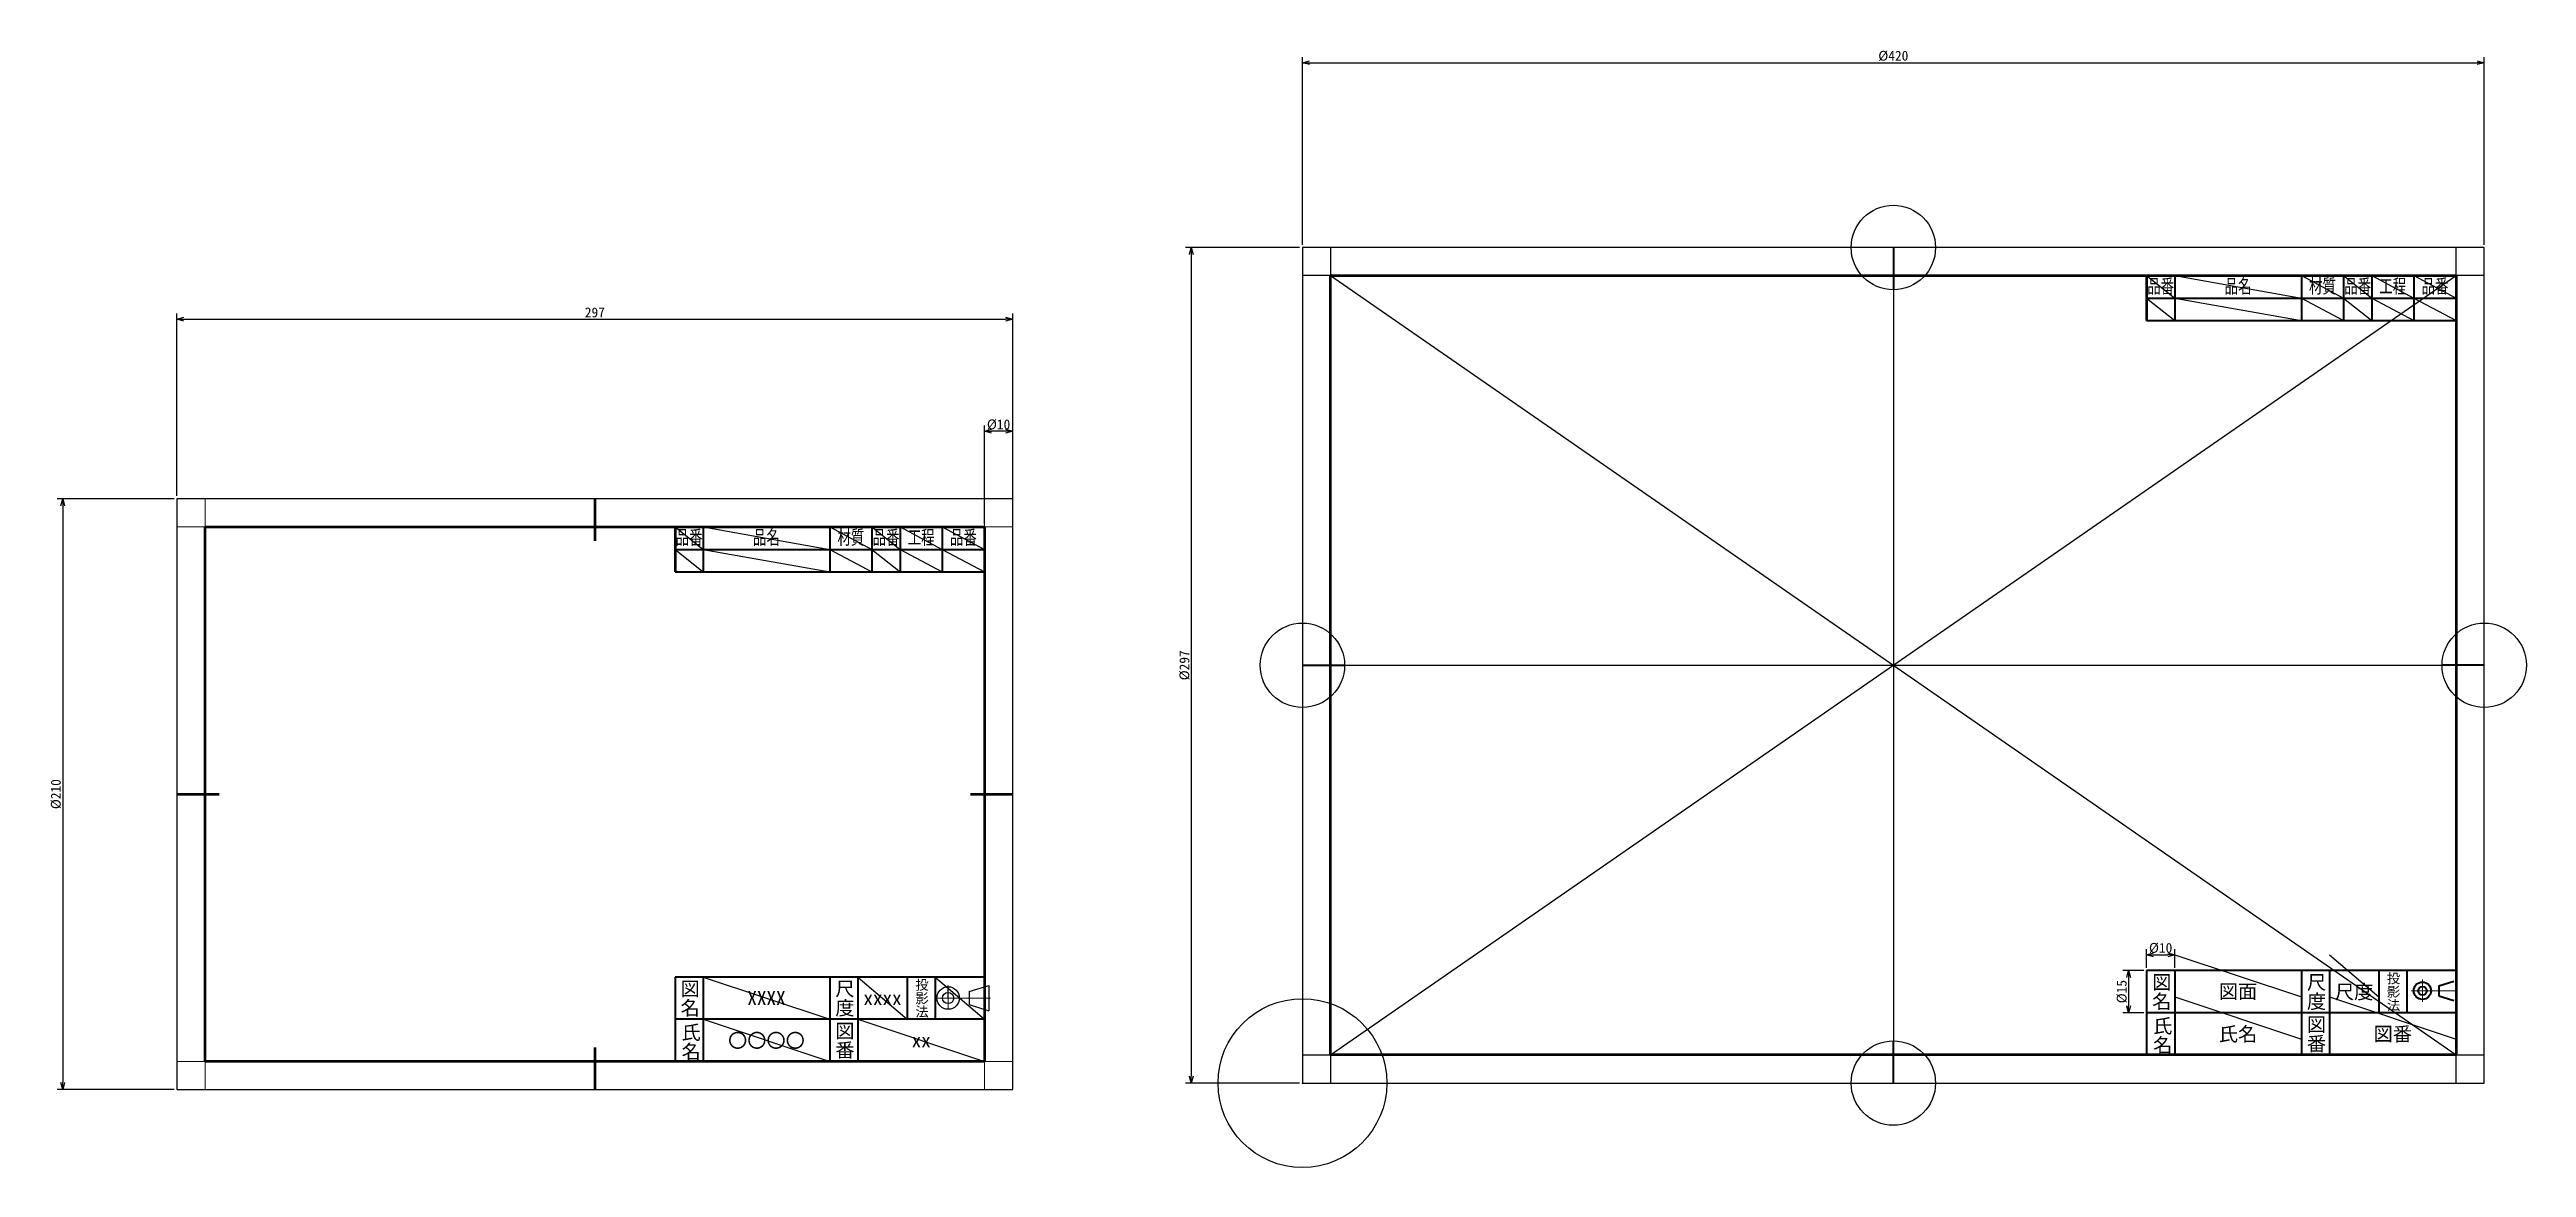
# Model space of a CAD drawing. Header units: millimetres. Extents: x -49 to 835, y -703 to 370.
# Drawn here: x -45 to 835, y -28 to 370 of the extents above; entities that cross this region are included whole.
import ezdxf
from ezdxf.enums import TextEntityAlignment as Align

# ---------------------------------------------------------------- set-up
doc = ezdxf.new("R2010")
doc.units = ezdxf.units.MM
doc.linetypes.add('CENTER2', pattern=[28.575, 19.05, -3.175, 3.175, -3.175])
for name, color, linetype, lineweight in [('01_外形線', 7, 'Continuous', 35), ('02_中心線', 1, 'CENTER2', 18), ('08_細線', 5, 'Continuous', 18)]:
    doc.layers.add(name, color=color, linetype=linetype, lineweight=lineweight)
doc.layers.add('10下書線', color=254, linetype='Continuous', lineweight=25, plot=False)
doc.styles.add('横文字', font='MS Gothic.ttf', dxfattribs={"height": 3.5})
doc.styles.add('縦文字', font='@MS Gothic.ttf', dxfattribs={"height": 3.5})
doc.styles.add('表題欄', font='MS Gothic.ttf', dxfattribs={"width": 0.7, "height": 5})
doc.dimstyles.new('機械', dxfattribs={"dimtxt": 3.5, "dimasz": 2.5, "dimexe": 2, "dimexo": 1, "dimtad": 3, "dimdsep": 46, "dimtxsty": '横文字', "dimblk": 'OPEN30', "dimcen": 0, "dimazin": 2, "dimtfac": 1, "dimtmove": 0, "dimatfit": 3, "dimldrblk": 'OPEN30', "dimfxl": 1, "dimarcsym": 0})
doc.dimstyles.new('機械φ付', dxfattribs={"dimtxt": 3.5, "dimasz": 2.5, "dimexe": 2, "dimexo": 1, "dimtad": 3, "dimdsep": 46, "dimtxsty": '横文字', "dimblk": 'OPEN30', "dimcen": 0, "dimazin": 2, "dimtfac": 1, "dimtmove": 0, "dimatfit": 3, "dimldrblk": 'OPEN30', "dimfxl": 1, "dimarcsym": 0})

msp = doc.modelspace()

# ---------------------------------------------------------------- texts
at = {"width": 25.15014, "attachment_point": 5, "rotation": 270, "style": '縦文字'}
for s, insert, char_height in [('図名', (704.973, 34.802), 5), ('尺度', (759.973, 34.802), 5), ('投影法', (787.473, 34.802), 3.5), ('氏名', (705.331, 19.279), 5), ('図番', (759.973, 19.802), 5)]:
    msp.add_mtext(s, dxfattribs=dict(at, insert=insert, char_height=char_height))
at = {"layer": '01_外形線', "insert": (704.973, 285.302), "char_height": 5, "width": 27.5, "attachment_point": 5, "style": '表題欄'}
msp.add_mtext('品番', dxfattribs=at)
at = {"layer": 'Defpoints', "char_height": 5, "width": 27.5, "attachment_point": 5, "style": '表題欄'}
for s, insert in [('品名', (732.473, 285.302)), ('材質', (762.473, 285.302)), ('品番', (774.973, 285.302)), ('工程', (787.473, 285.302)), ('品番', (802.473, 285.302))]:
    msp.add_mtext(s, dxfattribs=dict(at, insert=insert))
at = {"layer": 'Defpoints'}
for tag, text, style, p in [('図面', 'XXXX', '横文字', (732.473, 34.802)), ('尺度', 'xxxx', '表題欄', (773.723, 34.802)), ('氏名', '〇〇〇〇', '表題欄', (732.473, 19.802)), ('図番', 'xx', '表題欄', (787.473, 19.802))]:
    msp.add_attdef(tag, text=text, height=5, dxfattribs=dict(at, style=style)).set_placement(p, align=Align.MIDDLE)

# ---------------------------------------------------------------- blocks, each defined once
blk = doc.blocks.new('_Open30')
at = {"color": 0, "linetype": 'ByBlock', "lineweight": -2}
for p, q in [((-1, 0.27), (0, 0)), ((0, 0), (-1, -0.27)), ((0, 0), (-1, 0))]:
    blk.add_line(p, q, dxfattribs=at)
blk = doc.blocks.new('*D8')
at = {"layer": '10下書線', "color": 0, "lineweight": -2, "transparency": 16777216}
for p, q in [((0, 211), (0, 275.82)), ((2.5, 273.82), (294.5, 273.82)), ((297, 211), (297, 275.82))]:
    blk.add_line(p, q, dxfattribs=at)
at = {"layer": 'Defpoints', "color": 0, "transparency": 16777216}
for p in [(297, 273.82), (0, 210), (297, 210)]:
    blk.add_point(p, dxfattribs=at)
at = {"layer": '10下書線', "color": 0, "lineweight": -2, "transparency": 16777216, "xscale": 2.5, "yscale": 2.5, "zscale": 2.5, "rotation": 180}
blk.add_blockref('_Open30', (0, 273.82), dxfattribs=at)
at = {"layer": '10下書線', "color": 0, "lineweight": -2, "transparency": 16777216, "xscale": 2.5, "yscale": 2.5, "zscale": 2.5}
blk.add_blockref('_Open30', (297, 273.82), dxfattribs=at)
at = {"layer": '10下書線', "color": 0, "transparency": 16777216, "insert": (148.5, 276.2), "char_height": 3.5, "attachment_point": 5, "style": '横文字'}
blk.add_mtext('297', dxfattribs=at)
blk = doc.blocks.new('*D7')
at = {"color": 0, "lineweight": -2, "transparency": 16777216}
for p, q in [((287, 201), (287, 236)), ((294.5, 234), (289.5, 234)), ((297, 106), (297, 236))]:
    blk.add_line(p, q, dxfattribs=at)
at = {"layer": 'Defpoints', "color": 0, "transparency": 16777216}
for p in [(287, 234), (287, 200), (297, 105)]:
    blk.add_point(p, dxfattribs=at)
at = {"color": 0, "lineweight": -2, "transparency": 16777216, "xscale": 2.5, "yscale": 2.5, "zscale": 2.5, "rotation": 180}
blk.add_blockref('_Open30', (287, 234), dxfattribs=at)
at = {"color": 0, "lineweight": -2, "transparency": 16777216, "xscale": 2.5, "yscale": 2.5, "zscale": 2.5}
blk.add_blockref('_Open30', (297, 234), dxfattribs=at)
at = {"color": 0, "transparency": 16777216, "insert": (292, 236.37), "char_height": 3.5, "attachment_point": 5, "style": '横文字'}
blk.add_mtext('%%c10', dxfattribs=at)
blk = doc.blocks.new('*D9')
at = {"layer": '10下書線', "color": 0, "lineweight": -2, "transparency": 16777216}
for p, q in [((-1, 210), (-42.61, 210)), ((-40.61, 207.5), (-40.61, 2.5)), ((-1, 0), (-42.61, 0))]:
    blk.add_line(p, q, dxfattribs=at)
at = {"layer": 'Defpoints', "color": 0, "transparency": 16777216}
for p in [(0, 210), (0, 0), (-40.61, 0)]:
    blk.add_point(p, dxfattribs=at)
at = {"layer": '10下書線', "color": 0, "lineweight": -2, "transparency": 16777216, "xscale": 2.5, "yscale": 2.5, "zscale": 2.5}
for p, rotation in [((-40.61, 210), 90), ((-40.61, 0), 270)]:
    blk.add_blockref('_Open30', p, dxfattribs=dict(at, rotation=rotation))
at = {"layer": '10下書線', "color": 0, "transparency": 16777216, "insert": (-42.99, 105), "char_height": 3.5, "attachment_point": 5, "rotation": 90, "style": '横文字'}
blk.add_mtext('%%c210', dxfattribs=at)
blk = doc.blocks.new('*D11')
at = {"layer": '10下書線', "color": 0, "lineweight": -2, "transparency": 16777216}
for p, q in [((399.97, 300.3), (399.97, 367)), ((402.47, 365), (817.47, 365)), ((819.97, 300.3), (819.97, 367))]:
    blk.add_line(p, q, dxfattribs=at)
at = {"layer": 'Defpoints', "color": 0, "lineweight": 50, "transparency": 16777216}
for p in [(819.97, 365), (399.97, 299.3), (819.97, 299.3)]:
    blk.add_point(p, dxfattribs=at)
at = {"layer": '10下書線', "color": 0, "lineweight": -2, "transparency": 16777216, "xscale": 2.5, "yscale": 2.5, "zscale": 2.5, "rotation": 180}
blk.add_blockref('_Open30', (399.97, 365), dxfattribs=at)
at = {"layer": '10下書線', "color": 0, "lineweight": -2, "transparency": 16777216, "xscale": 2.5, "yscale": 2.5, "zscale": 2.5}
blk.add_blockref('_Open30', (819.97, 365), dxfattribs=at)
at = {"layer": '10下書線', "color": 0, "transparency": 16777216, "insert": (609.97, 367.38), "char_height": 3.5, "attachment_point": 5, "style": '横文字'}
blk.add_mtext('%%c420', dxfattribs=at)
blk = doc.blocks.new('*D12')
at = {"layer": '10下書線', "color": 0, "lineweight": -2, "transparency": 16777216}
for p, q in [((398.97, 299.3), (358.46, 299.3)), ((360.46, 296.8), (360.46, 4.8)), ((398.97, 2.3), (358.46, 2.3))]:
    blk.add_line(p, q, dxfattribs=at)
at = {"layer": 'Defpoints', "color": 0, "transparency": 16777216}
for p in [(399.97, 299.3), (360.46, 2.3), (399.97, 2.3)]:
    blk.add_point(p, dxfattribs=at)
at = {"layer": '10下書線', "color": 0, "lineweight": -2, "transparency": 16777216, "xscale": 2.5, "yscale": 2.5, "zscale": 2.5}
for p, rotation in [((360.46, 299.3), 90), ((360.46, 2.3), 270)]:
    blk.add_blockref('_Open30', p, dxfattribs=dict(at, rotation=rotation))
at = {"layer": '10下書線', "color": 0, "transparency": 16777216, "insert": (358.08, 150.8), "char_height": 3.5, "attachment_point": 5, "rotation": 90, "style": '横文字'}
blk.add_mtext('%%c297', dxfattribs=at)
blk = doc.blocks.new('*D13')
at = {"layer": '10下書線', "color": 0, "lineweight": -2, "transparency": 16777216}
for p, q in [((698.97, 42.3), (691.57, 42.3)), ((693.57, 39.8), (693.57, 29.8)), ((698.97, 27.3), (691.57, 27.3))]:
    blk.add_line(p, q, dxfattribs=at)
at = {"layer": 'Defpoints', "color": 0, "transparency": 16777216}
for p in [(699.97, 42.3), (693.57, 27.3), (699.97, 27.3)]:
    blk.add_point(p, dxfattribs=at)
at = {"layer": '10下書線', "color": 0, "lineweight": -2, "transparency": 16777216, "xscale": 2.5, "yscale": 2.5, "zscale": 2.5}
for p, rotation in [((693.57, 42.3), 90), ((693.57, 27.3), 270)]:
    blk.add_blockref('_Open30', p, dxfattribs=dict(at, rotation=rotation))
at = {"layer": '10下書線', "color": 0, "transparency": 16777216, "insert": (691.19, 34.8), "char_height": 3.5, "attachment_point": 5, "rotation": 90, "style": '横文字'}
blk.add_mtext('%%c15', dxfattribs=at)
blk = doc.blocks.new('*D14')
at = {"layer": '10下書線', "color": 0, "lineweight": -2, "transparency": 16777216}
for p, q in [((699.97, 43.3), (699.97, 49.9)), ((702.47, 47.9), (707.47, 47.9)), ((709.97, 43.3), (709.97, 49.9))]:
    blk.add_line(p, q, dxfattribs=at)
at = {"layer": 'Defpoints', "color": 0, "transparency": 16777216}
for p in [(709.97, 47.9), (699.97, 42.3), (709.97, 42.3)]:
    blk.add_point(p, dxfattribs=at)
at = {"layer": '10下書線', "color": 0, "lineweight": -2, "transparency": 16777216, "xscale": 2.5, "yscale": 2.5, "zscale": 2.5, "rotation": 180}
blk.add_blockref('_Open30', (699.97, 47.9), dxfattribs=at)
at = {"layer": '10下書線', "color": 0, "lineweight": -2, "transparency": 16777216, "xscale": 2.5, "yscale": 2.5, "zscale": 2.5}
blk.add_blockref('_Open30', (709.97, 47.9), dxfattribs=at)
at = {"layer": '10下書線', "color": 0, "transparency": 16777216, "insert": (704.97, 50.28), "char_height": 3.5, "attachment_point": 5, "style": '横文字'}
blk.add_mtext('%%c10', dxfattribs=at)
blk = doc.blocks.new('A4図枠')
at = {"layer": '01_外形線', "lineweight": 35}
for p, q in [((10, 200), (287, 200)), ((187, 200), (187, 184)), ((232, 200), (232, 184)), ((247, 200), (247, 184)), ((257, 200), (257, 184)), ((272, 200), (272, 184))]:
    blk.add_line(p, q, dxfattribs=at)
at = {"layer": '01_外形線', "lineweight": 50}
blk.add_line((177, 200), (177, 184), dxfattribs=at)
at = {"layer": '01_外形線'}
blk.add_line((287, 200), (287, 192), dxfattribs=at)
at = {"layer": '02_中心線'}
for p, q in [((274.042, 36.532), (274.042, 28.532)), ((289.139, 32.5), (270.043, 32.5))]:
    blk.add_line(p, q, dxfattribs=at)
at = {"layer": '08_細線'}
for p, q in [((10, 210), (10, 0)), ((287, 0), (287, 210)), ((297, 200), (0, 200)), ((0, 10), (297, 10))]:
    blk.add_line(p, q, dxfattribs=at)
at = {"layer": '10下書線'}
for p, q in [((177, 200), (187, 192)), ((187, 200), (232, 192)), ((232, 200), (247, 192)), ((247, 200), (257, 192)), ((257, 200), (272, 192)), ((272, 200), (287, 192)), ((177, 192), (187, 184)), ((187, 192), (232, 184)), ((232, 192), (247, 184)), ((247, 192), (257, 184)), ((257, 192), (272, 184)), ((272, 192), (287, 184)), ((187, 40), (232, 25)), ((242, 40), (259.5, 25)), ((269.5, 40), (287, 25)), ((274.042, 32.532), (274.042, 36.99)), ((281.576, 34.843), (288.576, 36.99)), ((288.576, 36.99), (288.576, 28.01)), ((281.576, 34.843), (281.576, 30.173)), ((281.576, 30.173), (288.576, 28.01)), ((187, 25), (232, 10)), ((242, 25), (287, 10))]:
    blk.add_line(p, q, dxfattribs=at)
for radius in [4, 2]:
    blk.add_circle((274.042, 32.532), radius, dxfattribs=at)
at = {"layer": 'Defpoints'}
for p, q in [((297, 210), (0, 210)), ((0, 210), (0, 0)), ((297, 0), (297, 210)), ((10, 200), (287, 200)), ((148.5, 192), (148.5, 192)), ((0, 0), (297, 0))]:
    blk.add_line(p, q, dxfattribs=at)
at = {"layer": 'Defpoints', "lineweight": 50}
for p, q in [((148.5, 210), (148.5, 195)), ((10, 10), (10, 200)), ((10, 200), (287, 200)), ((287, 200), (287, 10)), ((0, 105), (15, 105)), ((282, 105), (297, 105)), ((287, 10), (10, 10)), ((148.5, 15), (148.5, 0))]:
    blk.add_line(p, q, dxfattribs=at)
at = {"layer": 'Defpoints', "lineweight": 35}
for p, q in [((177, 192), (287, 192)), ((177, 184), (287, 184)), ((177, 40), (177, 10)), ((287, 40), (177, 40)), ((187, 40), (187, 10)), ((232, 40), (232, 10)), ((242, 40), (242, 10)), ((259.5, 40), (259.5, 25)), ((269.5, 40), (269.5, 25)), ((287, 25), (177, 25))]:
    blk.add_line(p, q, dxfattribs=at)
at = {"width": 25.15014, "attachment_point": 5, "rotation": 270, "style": '縦文字'}
for s, insert, char_height in [('図名', (182, 32.5), 5), ('尺度', (237, 32.5), 5), ('投影法', (264.5, 32.5), 3.5), ('氏名', (182.358, 16.977), 5), ('図番', (237, 17.5), 5)]:
    blk.add_mtext(s, dxfattribs=dict(at, insert=insert, char_height=char_height))
at = {"layer": 'Defpoints', "char_height": 5, "width": 27.5, "attachment_point": 5, "style": '表題欄'}
for s, insert in [('品番', (182, 196)), ('品名', (209.5, 196)), ('材質', (239.5, 196)), ('品番', (252, 196)), ('工程', (264.5, 196)), ('品番', (279.5, 196))]:
    blk.add_mtext(s, dxfattribs=dict(at, insert=insert))
at = {"layer": 'Defpoints'}
for tag, style, p in [('図面', '横文字', (209.5, 32.5)), ('尺度', '表題欄', (250.75, 32.5)), ('氏名', '表題欄', (209.5, 17.5)), ('図番', '表題欄', (264.5, 17.5))]:
    blk.add_attdef(tag, text='', height=5, dxfattribs=dict(at, style=style)).set_placement(p, align=Align.MIDDLE)
dim = blk.add_linear_dim(base=(287, 233.998), p1=(297, 105), p2=(287, 200), dimstyle='機械φ付', override={"dimpost": '%%c<>'})
dim.commit()
dim.dimension.update_dxf_attribs({"geometry": '*D7', "text_midpoint": (292, 236.373)})
at = {"layer": '10下書線'}
dim = blk.add_linear_dim(base=(-40.611, 0), p1=(0, 210), p2=(0, 0), angle=90, dimstyle='機械φ付', override={"dimpost": '%%c<>'}, dxfattribs=at)
dim.commit()
dim.dimension.update_dxf_attribs({"geometry": '*D9', "text_midpoint": (-42.986, 105)})

# ---------------------------------------------------------------- dimensions: what is measured, and where the dimension line sits
at = {"layer": '10下書線'}
for base, p1, p2, picture, middle in [((819.973, 365.001), (399.973, 299.302), (819.973, 299.302), '*D11', (609.973, 367.376)), ((709.973, 47.9), (699.973, 42.302), (709.973, 42.302), '*D14', (704.973, 50.275))]:
    dim = msp.add_linear_dim(base=base, p1=p1, p2=p2, dimstyle='機械φ付', override={"dimpost": '%%c<>'}, dxfattribs=at)
    dim.commit()
    dim.dimension.update_dxf_attribs({"geometry": picture, "text_midpoint": middle})
for base, p1, p2, picture, middle in [((360.458, 2.302), (399.973, 299.302), (399.973, 2.302), '*D12', (358.083, 150.802)), ((693.569, 27.302), (699.973, 42.302), (699.973, 27.302), '*D13', (691.194, 34.802))]:
    dim = msp.add_linear_dim(base=base, p1=p1, p2=p2, angle=90, dimstyle='機械φ付', override={"dimpost": '%%c<>'}, dxfattribs=at)
    dim.commit()
    dim.dimension.update_dxf_attribs({"geometry": picture, "text_midpoint": middle})
dim = msp.add_linear_dim(base=(297, 273.821), p1=(0, 210), p2=(297, 210), dimstyle='機械', dxfattribs=at)
dim.commit()
dim.dimension.update_dxf_attribs({"geometry": '*D8', "text_midpoint": (148.5, 276.196)})

# ---------------------------------------------------------------- linework, layer by layer
at = {"layer": '01_外形線'}
for p, q in [((609.973, 299.302), (609.973, 284.302)), ((399.973, 150.802), (414.973, 150.802)), ((819.973, 150.802), (804.973, 150.802)), ((803.803, 36.902), (809.2, 38.557)), ((803.803, 36.902), (803.803, 33.301)), ((803.803, 33.301), (809.2, 31.633)), ((609.973, 2.302), (609.973, 17.302))]:
    msp.add_line(p, q, dxfattribs=at)
at = {"layer": '01_外形線', "lineweight": 50}
msp.add_line((699.973, 289.302), (699.973, 273.302), dxfattribs=at)
at = {"layer": '01_外形線', "lineweight": 35}
for p, q in [((709.973, 289.302), (709.973, 273.302)), ((754.973, 289.302), (754.973, 273.302)), ((769.973, 289.302), (769.973, 273.302)), ((779.973, 289.302), (779.973, 273.302)), ((794.973, 289.302), (794.973, 273.302))]:
    msp.add_line(p, q, dxfattribs=at)
at = {"layer": '01_外形線', "lineweight": 50}
msp.add_lwpolyline([(409.973, 289.302), (809.973, 289.302), (809.973, 12.302), (409.973, 12.302)], close=True, dxfattribs=at)
at = {"layer": '01_外形線'}
for radius in [3.084, 1.542]:
    msp.add_circle((797.994, 35.101), radius, dxfattribs=at)
at = {"layer": '02_中心線'}
for p, q in [((797.994, 39.131), (797.994, 31.122)), ((809.634, 35.101), (793.989, 35.101))]:
    msp.add_line(p, q, dxfattribs=at)
at = {"layer": '10下書線'}
for p, q in [((819.973, 299.302), (399.973, 299.302)), ((399.973, 299.302), (399.973, 2.302)), ((409.973, 299.302), (409.973, 2.302)), ((609.973, 299.302), (609.973, 2.302)), ((809.973, 2.302), (809.973, 299.302)), ((819.973, 2.302), (819.973, 299.302)), ((819.973, 289.302), (399.973, 289.302)), ((409.973, 289.302), (809.973, 12.302)), ((409.973, 12.302), (809.973, 289.302)), ((699.973, 289.302), (709.973, 281.302)), ((709.973, 289.302), (754.973, 281.302)), ((754.973, 289.302), (769.973, 281.302)), ((769.973, 289.302), (779.973, 281.302)), ((779.973, 289.302), (794.973, 281.302)), ((794.973, 289.302), (809.973, 281.302)), ((699.973, 281.302), (709.973, 273.302)), ((709.973, 281.302), (754.973, 273.302)), ((754.973, 281.302), (769.973, 273.302)), ((769.973, 281.302), (779.973, 273.302)), ((779.973, 281.302), (794.973, 273.302)), ((794.973, 281.302), (809.973, 273.302)), ((399.973, 150.802), (819.973, 150.802)), ((709.973, 47.9), (754.973, 32.9)), ((764.973, 47.9), (782.473, 32.9)), ((709.973, 32.9), (754.973, 17.9)), ((764.973, 32.9), (809.973, 17.9)), ((399.973, 12.302), (819.973, 12.302)), ((399.973, 2.302), (819.973, 2.302))]:
    msp.add_line(p, q, dxfattribs=at)
for centre, radius in [((609.973, 299.302), 15), ((399.973, 150.802), 15), ((399.973, 150.802), 15), ((819.973, 150.802), 15), ((399.973, 2.302), 30), ((609.973, 2.302), 15)]:
    msp.add_circle(centre, radius, dxfattribs=at)
msp.add_point((399.973, 2.302), dxfattribs=at)
at = {"layer": 'Defpoints', "lineweight": 35}
for p, q in [((699.973, 281.302), (809.973, 281.302)), ((699.973, 273.302), (809.973, 273.302)), ((699.973, 42.302), (699.973, 12.302)), ((809.973, 42.302), (699.973, 42.302)), ((709.973, 42.302), (709.973, 12.302)), ((754.973, 42.302), (754.973, 12.302)), ((764.973, 42.302), (764.973, 12.302)), ((782.473, 42.302), (782.473, 27.302)), ((792.473, 42.302), (792.473, 27.302)), ((809.973, 27.302), (699.973, 27.302))]:
    msp.add_line(p, q, dxfattribs=at)

# ---------------------------------------------------------------- block references
at = {"layer": '10下書線'}
msp.add_blockref('A4図枠', (0, 0), dxfattribs=at).add_auto_attribs({'図番': 'xx', '氏名': '〇〇〇〇', '尺度': 'xxxx', '図面': 'XXXX'})

msp.set_redraw_order([(e.dxf.handle, doc.entitydb.next_handle()) for e in msp.query("TEXT MTEXT ATTDEF DIMENSION ARC_DIMENSION")])  # texts and dimensions are drawn at this point

doc.saveas('drawing.dxf')
